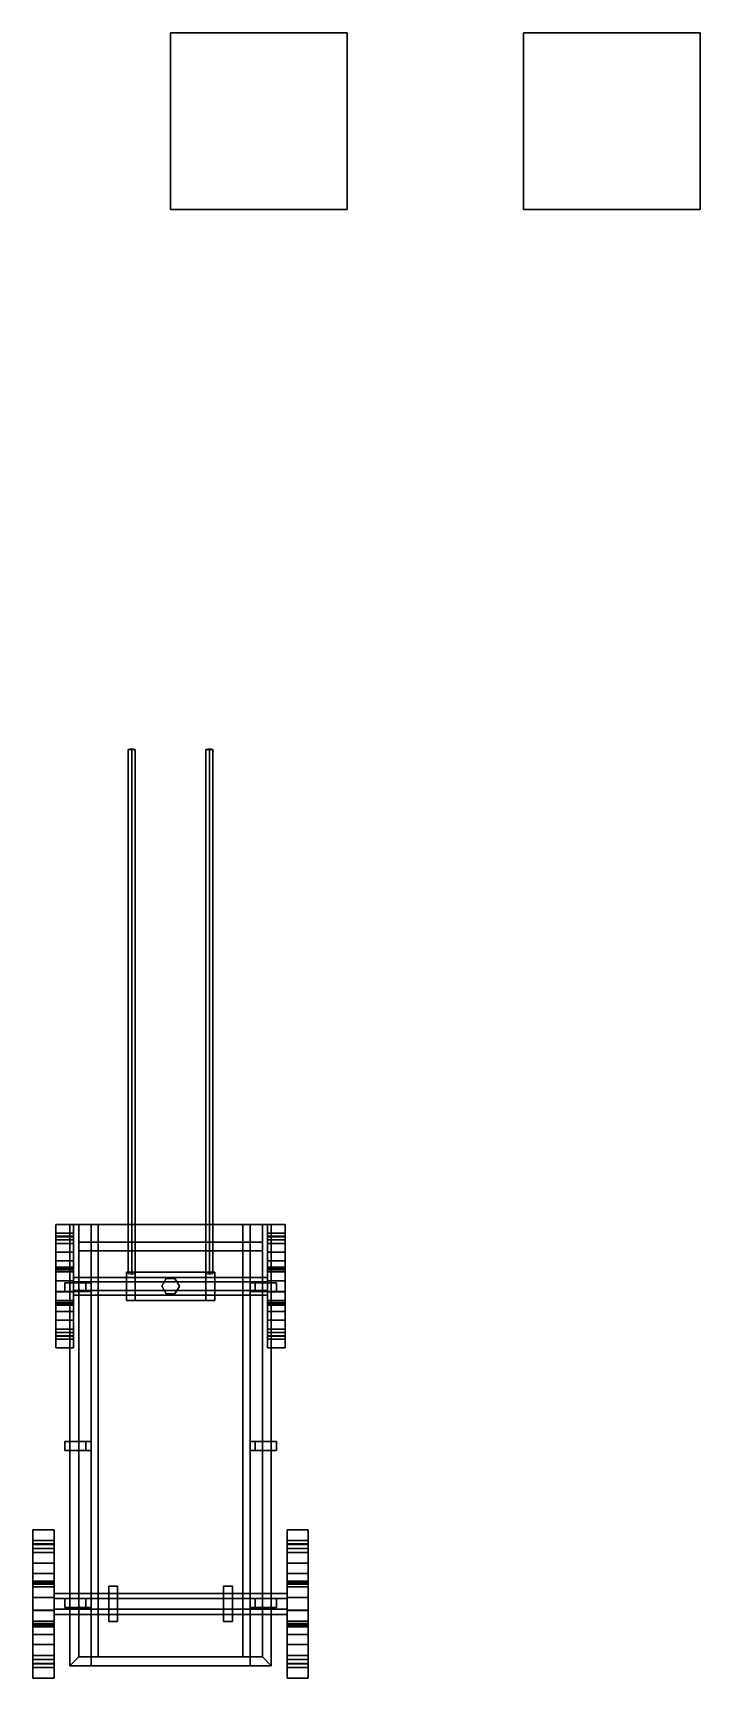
# Model space of a CAD drawing. Header units: millimetres. Extents: x -0.78 to 3, y -1.32 to 8.
import ezdxf

# ---------------------------------------------------------------- set-up
doc = ezdxf.new("R2010")
doc.units = ezdxf.units.MM
doc.layers.add('wheels', color=2, linetype='Continuous')

msp = doc.modelspace()

# ---------------------------------------------------------------- linework, layer by layer
for points in [[(1, 8, 1), (1, 8), (0, 8), (0, 8, 1)], [(1, 8), (1, 7), (0, 7), (0, 8)], [(0, 8), (0, 7), (0, 7, 1), (0, 8, 1)], [(0, 8, 1), (0, 7, 1), (1, 7, 1), (1, 8, 1)], [(1, 7, 1), (1, 7), (1, 8), (1, 8, 1)], [(3, 8), (3, 7), (2, 7), (2, 8)], [(2, 8), (2, 7), (3, 7), (3, 8)], [(0, 7, 1), (0, 7), (1, 7), (1, 7, 1)], [(-0.22, 3.9436, 0.0223), (-0.24, 3.9408, 0.0025), (-0.24, 0.97, 0.42), (-0.22, 0.9728, 0.4398)], [(-0.2, 3.9408, 0.0025), (-0.22, 3.938, -0.0173), (-0.24, 3.9408, 0.0025), (-0.22, 3.9436, 0.0223)], [(-0.24, 3.9408, 0.0025), (-0.22, 3.938, -0.0173), (-0.22, 0.9672, 0.4002), (-0.24, 0.97, 0.42)], [(-0.2, 3.9408, 0.0025), (-0.22, 3.9436, 0.0223), (-0.22, 0.9728, 0.4398), (-0.2, 0.97, 0.42)], [(-0.22, 3.938, -0.0173), (-0.2, 3.9408, 0.0025), (-0.2, 0.97, 0.42), (-0.22, 0.9672, 0.4002)], [(0.24, 3.9408, 0.0025), (0.22, 3.938, -0.0173), (0.2, 3.9408, 0.0025), (0.22, 3.9436, 0.0223)], [(0.22, 3.9436, 0.0223), (0.2, 3.9408, 0.0025), (0.2, 0.97, 0.42), (0.22, 0.9728, 0.4398)], [(0.2, 3.9408, 0.0025), (0.22, 3.938, -0.0173), (0.22, 0.9672, 0.4002), (0.2, 0.97, 0.42)], [(0.24, 3.9408, 0.0025), (0.22, 3.9436, 0.0223), (0.22, 0.9728, 0.4398), (0.24, 0.97, 0.42)], [(0.22, 3.938, -0.0173), (0.24, 3.9408, 0.0025), (0.24, 0.97, 0.42), (0.22, 0.9672, 0.4002)], [(-0.57, 1.25, 1), (-0.52, 1.25, 1), (-0.41, 1.25, 0.55), (-0.45, 1.25, 0.5)], [(-0.45, 1.25, 0.5), (-0.45, -1.25, 0.5), (-0.57, -1.25, 1), (-0.57, 1.25, 1)], [(-0.57, -1.25, 1), (-0.52, -1.2, 1), (-0.52, 1.25, 1), (-0.57, 1.25, 1)], [(-0.52, 1.25, 1), (-0.52, -1.2, 1), (-0.41, -1.2, 0.55), (-0.41, 1.25, 0.55)], [(0.41, 1.25, 0.55), (0.45, 1.25, 0.5), (-0.45, 1.25, 0.5), (-0.41, 1.25, 0.55)], [(0.45, 1.25, 0.5), (0.45, -1.25, 0.5), (-0.45, -1.25, 0.5), (-0.45, 1.25, 0.5)], [(-0.41, 1.25, 0.55), (-0.41, -1.2, 0.55), (0.41, -1.2, 0.55), (0.41, 1.25, 0.55)], [(0.52, 1.25, 1), (0.57, 1.25, 1), (0.45, 1.25, 0.5), (0.41, 1.25, 0.55)], [(0.41, 1.25, 0.55), (0.41, -1.2, 0.55), (0.52, -1.2, 1), (0.52, 1.25, 1)], [(0.57, 1.25, 1), (0.57, -1.25, 1), (0.45, -1.25, 0.5), (0.45, 1.25, 0.5)], [(0.52, -1.2, 1), (0.57, -1.25, 1), (0.57, 1.25, 1), (0.52, 1.25, 1)], [(-0.52, 1.15, 1), (-0.52, 1.1, 1), (0.52, 1.1, 1), (0.52, 1.15, 1)], [(0.52, 1.15, 1), (0.41, 1.15, 0.55), (-0.41, 1.15, 0.55), (-0.52, 1.15, 1)], [(-0.52, 1.1, 1), (-0.41, 1.1, 0.55), (0.41, 1.1, 0.55), (0.52, 1.1, 1)], [(-0.2, 0.98, 0.4), (-0.2, 0.98, 0.27), (-0.25, 0.98, 0.27), (-0.25, 0.98, 0.45)], [(-0.25, 0.98, 0.27), (-0.25, 0.82, 0.27), (-0.25, 0.82, 0.45), (-0.25, 0.98, 0.45)], [(-0.2, 0.98, 0.27), (-0.2, 0.82, 0.27), (-0.25, 0.82, 0.27), (-0.25, 0.98, 0.27)], [(-0.25, 0.82, 0.45), (0.25, 0.82, 0.45), (0.25, 0.98, 0.45), (-0.25, 0.98, 0.45)], [(-0.25, 0.98, 0.45), (0.25, 0.98, 0.45), (0.2, 0.98, 0.4), (-0.2, 0.98, 0.4)], [(-0.2, 0.82, 0.4), (-0.2, 0.82, 0.27), (-0.2, 0.98, 0.27), (-0.2, 0.98, 0.4)], [(0.2, 0.98, 0.4), (0.2, 0.82, 0.4), (-0.2, 0.82, 0.4), (-0.2, 0.98, 0.4)], [(-0.025, 0.9433, 0.45), (-0.05, 0.9, 0.45), (-0.05, 0.9, 0.5), (-0.025, 0.9433, 0.5)], [(0.025, 0.9433, 0.45), (-0.025, 0.9433, 0.45), (-0.025, 0.9433, 0.5), (0.025, 0.9433, 0.5)], [(0.05, 0.9, 0.45), (0.025, 0.9433, 0.45), (0.025, 0.9433, 0.5), (0.05, 0.9, 0.5)], [(0.2, 0.98, 0.27), (0.2, 0.82, 0.27), (0.2, 0.82, 0.4), (0.2, 0.98, 0.4)], [(0.25, 0.98, 0.45), (0.25, 0.98, 0.27), (0.2, 0.98, 0.27), (0.2, 0.98, 0.4)], [(0.25, 0.98, 0.27), (0.25, 0.82, 0.27), (0.2, 0.82, 0.27), (0.2, 0.98, 0.27)], [(0.25, 0.82, 0.45), (0.25, 0.82, 0.27), (0.25, 0.98, 0.27), (0.25, 0.98, 0.45)], [(-0.57, 0.92, 1), (-0.45, 0.92, 0.5), (-0.48, 0.92, 0.5), (-0.6, 0.92, 1)], [(-0.48, 0.92, 0.5), (-0.48, 0.87, 0.5), (-0.6, 0.87, 1), (-0.6, 0.92, 1)], [(-0.6, 0.92, 1), (-0.6, 0.87, 1), (-0.57, 0.87, 1), (-0.57, 0.92, 1)], [(-0.6, 0.87, 1), (-0.48, 0.87, 0.5), (-0.45, 0.87, 0.5), (-0.57, 0.87, 1)], [(-0.45, 0.92, 0.5), (-0.45, 0.87, 0.5), (-0.48, 0.87, 0.5), (-0.48, 0.92, 0.5)], [(-0.05, 0.9, 0.45), (-0.025, 0.8567, 0.45), (-0.025, 0.8567, 0.5), (-0.05, 0.9, 0.5)], [(-0.025, 0.8567, 0.45), (0.025, 0.8567, 0.45), (0.025, 0.8567, 0.5), (-0.025, 0.8567, 0.5)], [(0.025, 0.8567, 0.45), (0.05, 0.9, 0.45), (0.05, 0.9, 0.5), (0.025, 0.8567, 0.5)], [(0.6, 0.92, 1), (0.48, 0.92, 0.5), (0.45, 0.92, 0.5), (0.57, 0.92, 1)], [(0.48, 0.92, 0.5), (0.48, 0.87, 0.5), (0.45, 0.87, 0.5), (0.45, 0.92, 0.5)], [(0.57, 0.87, 1), (0.45, 0.87, 0.5), (0.48, 0.87, 0.5), (0.6, 0.87, 1)], [(0.6, 0.87, 1), (0.48, 0.87, 0.5), (0.48, 0.92, 0.5), (0.6, 0.92, 1)], [(0.57, 0.92, 1), (0.57, 0.87, 1), (0.6, 0.87, 1), (0.6, 0.92, 1)], [(-0.25, 0.82, 0.45), (-0.25, 0.82, 0.27), (-0.2, 0.82, 0.27), (-0.2, 0.82, 0.4)], [(-0.2, 0.82, 0.4), (0.2, 0.82, 0.4), (0.25, 0.82, 0.45), (-0.25, 0.82, 0.45)], [(0.2, 0.82, 0.4), (0.2, 0.82, 0.27), (0.25, 0.82, 0.27), (0.25, 0.82, 0.45)], [(-0.57, 0.02, 1), (-0.45, 0.02, 0.5), (-0.48, 0.02, 0.5), (-0.6, 0.02, 1)], [(-0.48, 0.02, 0.5), (-0.48, -0.03, 0.5), (-0.6, -0.03, 1), (-0.6, 0.02, 1)], [(-0.6, 0.02, 1), (-0.6, -0.03, 1), (-0.57, -0.03, 1), (-0.57, 0.02, 1)], [(-0.45, 0.02, 0.5), (-0.45, -0.03, 0.5), (-0.48, -0.03, 0.5), (-0.48, 0.02, 0.5)], [(0.6, 0.02, 1), (0.48, 0.02, 0.5), (0.45, 0.02, 0.5), (0.57, 0.02, 1)], [(0.48, 0.02, 0.5), (0.48, -0.03, 0.5), (0.45, -0.03, 0.5), (0.45, 0.02, 0.5)], [(0.6, -0.03, 1), (0.48, -0.03, 0.5), (0.48, 0.02, 0.5), (0.6, 0.02, 1)], [(0.57, 0.02, 1), (0.57, -0.03, 1), (0.6, -0.03, 1), (0.6, 0.02, 1)], [(-0.6, -0.03, 1), (-0.48, -0.03, 0.5), (-0.45, -0.03, 0.5), (-0.57, -0.03, 1)], [(0.57, -0.03, 1), (0.45, -0.03, 0.5), (0.48, -0.03, 0.5), (0.6, -0.03, 1)], [(-0.3, -0.8, 0.5), (-0.3, -0.8, 0.27), (-0.35, -0.8, 0.27), (-0.35, -0.8, 0.5)], [(-0.35, -0.8, 0.27), (-0.35, -1, 0.27), (-0.35, -1, 0.5), (-0.35, -0.8, 0.5)], [(-0.3, -0.8, 0.27), (-0.3, -1, 0.27), (-0.35, -1, 0.27), (-0.35, -0.8, 0.27)], [(-0.3, -1, 0.5), (-0.3, -1, 0.27), (-0.3, -0.8, 0.27), (-0.3, -0.8, 0.5)], [(0.35, -0.8, 0.5), (0.35, -0.8, 0.27), (0.3, -0.8, 0.27), (0.3, -0.8, 0.5)], [(0.3, -0.8, 0.27), (0.3, -1, 0.27), (0.3, -1, 0.5), (0.3, -0.8, 0.5)], [(0.35, -0.8, 0.27), (0.35, -1, 0.27), (0.3, -1, 0.27), (0.3, -0.8, 0.27)], [(0.35, -1, 0.5), (0.35, -1, 0.27), (0.35, -0.8, 0.27), (0.35, -0.8, 0.5)], [(-0.57, -0.87, 1), (-0.45, -0.87, 0.5), (-0.48, -0.87, 0.5), (-0.6, -0.87, 1)], [(-0.48, -0.87, 0.5), (-0.48, -0.92, 0.5), (-0.6, -0.92, 1), (-0.6, -0.87, 1)], [(-0.6, -0.87, 1), (-0.6, -0.92, 1), (-0.57, -0.92, 1), (-0.57, -0.87, 1)], [(-0.6, -0.92, 1), (-0.48, -0.92, 0.5), (-0.45, -0.92, 0.5), (-0.57, -0.92, 1)], [(-0.45, -0.87, 0.5), (-0.45, -0.92, 0.5), (-0.48, -0.92, 0.5), (-0.48, -0.87, 0.5)], [(0.6, -0.87, 1), (0.48, -0.87, 0.5), (0.45, -0.87, 0.5), (0.57, -0.87, 1)], [(0.48, -0.87, 0.5), (0.48, -0.92, 0.5), (0.45, -0.92, 0.5), (0.45, -0.87, 0.5)], [(0.57, -0.92, 1), (0.45, -0.92, 0.5), (0.48, -0.92, 0.5), (0.6, -0.92, 1)], [(0.6, -0.92, 1), (0.48, -0.92, 0.5), (0.48, -0.87, 0.5), (0.6, -0.87, 1)], [(0.57, -0.87, 1), (0.57, -0.92, 1), (0.6, -0.92, 1), (0.6, -0.87, 1)], [(-0.35, -1, 0.5), (-0.35, -1, 0.27), (-0.3, -1, 0.27), (-0.3, -1, 0.5)], [(0.3, -1, 0.5), (0.3, -1, 0.27), (0.35, -1, 0.27), (0.35, -1, 0.5)], [(-0.52, -1.2, 1), (-0.57, -1.25, 1), (0.57, -1.25, 1), (0.52, -1.2, 1)], [(0.52, -1.2, 1), (0.41, -1.2, 0.55), (-0.41, -1.2, 0.55), (-0.52, -1.2, 1)], [(-0.57, -1.25, 1), (-0.45, -1.25, 0.5), (0.45, -1.25, 0.5), (0.57, -1.25, 1)]]:
    msp.add_3dface(points)
at = {"layer": 'wheels'}
for points in [[(-0.55, 1.1832, 0.5457), (-0.55, 1.25, 0.34), (-0.65, 1.25, 0.34), (-0.65, 1.1832, 0.5457)], [(-0.55, 1.25, 0.34), (-0.55, 1.1832, 0.1343), (-0.65, 1.1832, 0.1343), (-0.65, 1.25, 0.34)], [(-0.65, 1.1832, 0.5457), (-0.65, 1.25, 0.34), (-0.65, 1.2, 0.34), (-0.65, 1.1427, 0.5163)], [(-0.65, 1.25, 0.34), (-0.65, 1.1832, 0.1343), (-0.65, 1.1427, 0.1637), (-0.65, 1.2, 0.34)], [(-0.55, 1.1832, 0.1343), (-0.55, 1.25, 0.34), (-0.55, 1.2, 0.34), (-0.55, 1.1427, 0.1637)], [(-0.55, 1.25, 0.34), (-0.55, 1.1832, 0.5457), (-0.55, 1.1427, 0.5163), (-0.55, 1.2, 0.34)], [(0.65, 1.25, 0.34), (0.65, 1.1832, 0.1343), (0.55, 1.1832, 0.1343), (0.55, 1.25, 0.34)], [(0.55, 1.25, 0.34), (0.55, 1.1832, 0.1343), (0.55, 1.1427, 0.1637), (0.55, 1.2, 0.34)], [(0.65, 1.1832, 0.5457), (0.65, 1.25, 0.34), (0.55, 1.25, 0.34), (0.55, 1.1832, 0.5457)], [(0.55, 1.1832, 0.5457), (0.55, 1.25, 0.34), (0.55, 1.2, 0.34), (0.55, 1.1427, 0.5163)], [(0.65, 1.1832, 0.1343), (0.65, 1.25, 0.34), (0.65, 1.2, 0.34), (0.65, 1.1427, 0.1637)], [(0.65, 1.25, 0.34), (0.65, 1.1832, 0.5457), (0.65, 1.1427, 0.5163), (0.65, 1.2, 0.34)], [(-0.55, 1.2, 0.34), (-0.55, 1.1427, 0.5163), (-0.65, 1.1427, 0.5163), (-0.65, 1.2, 0.34)], [(-0.55, 1.1427, 0.1637), (-0.55, 1.2, 0.34), (-0.65, 1.2, 0.34), (-0.65, 1.1427, 0.1637)], [(-0.55, 1.0082, 0.6729), (-0.55, 1.1832, 0.5457), (-0.65, 1.1832, 0.5457), (-0.65, 1.0082, 0.6729)], [(-0.55, 1.1832, 0.1343), (-0.55, 1.0082, 0.0071), (-0.65, 1.0082, 0.0071), (-0.65, 1.1832, 0.1343)], [(-0.65, 1.0082, 0.6729), (-0.65, 1.1832, 0.5457), (-0.65, 1.1427, 0.5163), (-0.65, 0.9927, 0.6253)], [(-0.65, 1.1832, 0.1343), (-0.65, 1.0082, 0.0071), (-0.65, 0.9927, 0.0547), (-0.65, 1.1427, 0.1637)], [(-0.55, 1.1806, 0.3996), (-0.55, 1, 0.34), (-0.65, 1, 0.34), (-0.65, 1.1806, 0.3996)], [(-0.65, 1, 0.34), (-0.65, 0.9809, 0.3988), (-0.65, 1.1621, 0.4567), (-0.65, 1.1806, 0.3996)], [(-0.65, 1.1806, 0.2804), (-0.65, 1, 0.34), (-0.55, 1, 0.34), (-0.55, 1.1806, 0.2804)], [(-0.65, 0.9809, 0.2812), (-0.65, 1, 0.34), (-0.65, 1.1806, 0.2804), (-0.65, 1.1621, 0.2233)], [(-0.65, 1.1621, 0.4567), (-0.65, 0.9809, 0.3988), (-0.55, 0.9809, 0.3988), (-0.55, 1.1621, 0.4567)], [(-0.55, 1.1621, 0.2233), (-0.55, 0.9809, 0.2812), (-0.65, 0.9809, 0.2812), (-0.65, 1.1621, 0.2233)], [(-0.55, 1.1427, 0.5163), (-0.55, 0.9927, 0.6253), (-0.65, 0.9927, 0.6253), (-0.65, 1.1427, 0.5163)], [(-0.55, 0.9927, 0.0547), (-0.55, 1.1427, 0.1637), (-0.65, 1.1427, 0.1637), (-0.65, 0.9927, 0.0547)], [(-0.55, 1.0082, 0.0071), (-0.55, 1.1832, 0.1343), (-0.55, 1.1427, 0.1637), (-0.55, 0.9927, 0.0547)], [(-0.55, 1.1832, 0.5457), (-0.55, 1.0082, 0.6729), (-0.55, 0.9927, 0.6253), (-0.55, 1.1427, 0.5163)], [(-0.55, 1, 0.34), (-0.55, 0.9809, 0.2812), (-0.55, 1.1621, 0.2233), (-0.55, 1.1806, 0.2804)], [(-0.55, 0.9809, 0.3988), (-0.55, 1, 0.34), (-0.55, 1.1806, 0.3996), (-0.55, 1.1621, 0.4567)], [(0.65, 1.1427, 0.1637), (0.65, 1.2, 0.34), (0.55, 1.2, 0.34), (0.55, 1.1427, 0.1637)], [(0.65, 1.2, 0.34), (0.65, 1.1427, 0.5163), (0.55, 1.1427, 0.5163), (0.55, 1.2, 0.34)], [(0.65, 1.1832, 0.1343), (0.65, 1.0082, 0.0071), (0.55, 1.0082, 0.0071), (0.55, 1.1832, 0.1343)], [(0.55, 1.1832, 0.1343), (0.55, 1.0082, 0.0071), (0.55, 0.9927, 0.0547), (0.55, 1.1427, 0.1637)], [(0.65, 1.0082, 0.6729), (0.65, 1.1832, 0.5457), (0.55, 1.1832, 0.5457), (0.55, 1.0082, 0.6729)], [(0.55, 1.0082, 0.6729), (0.55, 1.1832, 0.5457), (0.55, 1.1427, 0.5163), (0.55, 0.9927, 0.6253)], [(0.55, 0.9809, 0.2812), (0.55, 1, 0.34), (0.55, 1.1806, 0.2804), (0.55, 1.1621, 0.2233)], [(0.65, 1.1806, 0.3996), (0.65, 1, 0.34), (0.55, 1, 0.34), (0.55, 1.1806, 0.3996)], [(0.55, 1, 0.34), (0.55, 0.9809, 0.3988), (0.55, 1.1621, 0.4567), (0.55, 1.1806, 0.3996)], [(0.55, 1.1806, 0.2804), (0.55, 1, 0.34), (0.65, 1, 0.34), (0.65, 1.1806, 0.2804)], [(0.65, 1.1621, 0.2233), (0.65, 0.9809, 0.2812), (0.55, 0.9809, 0.2812), (0.55, 1.1621, 0.2233)], [(0.55, 1.1621, 0.4567), (0.55, 0.9809, 0.3988), (0.65, 0.9809, 0.3988), (0.65, 1.1621, 0.4567)], [(0.65, 0.9927, 0.0547), (0.65, 1.1427, 0.1637), (0.55, 1.1427, 0.1637), (0.55, 0.9927, 0.0547)], [(0.65, 1.1427, 0.5163), (0.65, 0.9927, 0.6253), (0.55, 0.9927, 0.6253), (0.55, 1.1427, 0.5163)], [(0.65, 1.0082, 0.0071), (0.65, 1.1832, 0.1343), (0.65, 1.1427, 0.1637), (0.65, 0.9927, 0.0547)], [(0.65, 1.1832, 0.5457), (0.65, 1.0082, 0.6729), (0.65, 0.9927, 0.6253), (0.65, 1.1427, 0.5163)], [(0.65, 1, 0.34), (0.65, 0.9809, 0.2812), (0.65, 1.1621, 0.2233), (0.65, 1.1806, 0.2804)], [(0.65, 0.9809, 0.3988), (0.65, 1, 0.34), (0.65, 1.1806, 0.3996), (0.65, 1.1621, 0.4567)], [(-0.55, 1.092, 0.5532), (-0.55, 0.9809, 0.3988), (-0.65, 0.9809, 0.3988), (-0.65, 1.092, 0.5532)], [(-0.65, 0.9809, 0.3988), (-0.65, 0.9309, 0.4351), (-0.65, 1.0434, 0.5885), (-0.65, 1.092, 0.5532)], [(-0.65, 1.092, 0.1268), (-0.65, 0.9809, 0.2812), (-0.55, 0.9809, 0.2812), (-0.55, 1.092, 0.1268)], [(-0.65, 0.9309, 0.2449), (-0.65, 0.9809, 0.2812), (-0.65, 1.092, 0.1268), (-0.65, 1.0434, 0.0915)], [(-0.65, 1.0434, 0.5885), (-0.65, 0.9309, 0.4351), (-0.55, 0.9309, 0.4351), (-0.55, 1.0434, 0.5885)], [(-0.55, 1.0434, 0.0915), (-0.55, 0.9309, 0.2449), (-0.65, 0.9309, 0.2449), (-0.65, 1.0434, 0.0915)], [(-0.55, 0.9809, 0.2812), (-0.55, 0.9309, 0.2449), (-0.55, 1.0434, 0.0915), (-0.55, 1.092, 0.1268)], [(-0.55, 0.9309, 0.4351), (-0.55, 0.9809, 0.3988), (-0.55, 1.092, 0.5532), (-0.55, 1.0434, 0.5885)], [(0.55, 1.092, 0.1268), (0.55, 0.9809, 0.2812), (0.65, 0.9809, 0.2812), (0.65, 1.092, 0.1268)], [(0.55, 0.9309, 0.2449), (0.55, 0.9809, 0.2812), (0.55, 1.092, 0.1268), (0.55, 1.0434, 0.0915)], [(0.65, 1.092, 0.5532), (0.65, 0.9809, 0.3988), (0.55, 0.9809, 0.3988), (0.55, 1.092, 0.5532)], [(0.55, 0.9809, 0.3988), (0.55, 0.9309, 0.4351), (0.55, 1.0434, 0.5885), (0.55, 1.092, 0.5532)], [(0.65, 1.0434, 0.0915), (0.65, 0.9309, 0.2449), (0.55, 0.9309, 0.2449), (0.55, 1.0434, 0.0915)], [(0.55, 1.0434, 0.5885), (0.55, 0.9309, 0.4351), (0.65, 0.9309, 0.4351), (0.65, 1.0434, 0.5885)], [(0.65, 0.9809, 0.2812), (0.65, 0.9309, 0.2449), (0.65, 1.0434, 0.0915), (0.65, 1.092, 0.1268)], [(0.65, 0.9309, 0.4351), (0.65, 0.9809, 0.3988), (0.65, 1.092, 0.5532), (0.65, 1.0434, 0.5885)], [(-0.55, 0.7918, 0.6729), (-0.55, 1.0082, 0.6729), (-0.65, 1.0082, 0.6729), (-0.65, 0.7918, 0.6729)], [(-0.55, 1.0082, 0.0071), (-0.55, 0.7918, 0.0071), (-0.65, 0.7918, 0.0071), (-0.65, 1.0082, 0.0071)], [(-0.65, 0.7918, 0.6729), (-0.65, 1.0082, 0.6729), (-0.65, 0.9927, 0.6253), (-0.65, 0.8073, 0.6253)], [(-0.65, 1.0082, 0.0071), (-0.65, 0.7918, 0.0071), (-0.65, 0.8073, 0.0547), (-0.65, 0.9927, 0.0547)], [(-0.65, 1, 0.34), (-0.65, 0.8691, 0.4351), (-0.65, 0.9309, 0.4351), (-0.65, 0.9809, 0.3988)], [(-0.65, 0.9809, 0.2812), (-0.65, 0.8191, 0.3988), (-0.65, 0.8691, 0.4351), (-0.65, 1, 0.34)], [(-0.55, 0.9927, 0.6253), (-0.55, 0.8073, 0.6253), (-0.65, 0.8073, 0.6253), (-0.65, 0.9927, 0.6253)], [(-0.55, 0.8073, 0.0547), (-0.55, 0.9927, 0.0547), (-0.65, 0.9927, 0.0547), (-0.65, 0.8073, 0.0547)], [(-0.65, 0.9309, 0.2449), (-0.65, 0.8, 0.34), (-0.65, 0.8191, 0.3988), (-0.65, 0.9809, 0.2812)], [(-0.55, 0.7918, 0.0071), (-0.55, 1.0082, 0.0071), (-0.55, 0.9927, 0.0547), (-0.55, 0.8073, 0.0547)], [(-0.55, 1.0082, 0.6729), (-0.55, 0.7918, 0.6729), (-0.55, 0.8073, 0.6253), (-0.55, 0.9927, 0.6253)], [(-0.55, 0.9309, 0.2449), (-0.55, 0.9809, 0.2812), (-0.55, 1, 0.34), (-0.55, 0.8691, 0.2449)], [(-0.55, 0.8691, 0.2449), (-0.55, 1, 0.34), (-0.55, 0.9809, 0.3988), (-0.55, 0.8191, 0.2812)], [(-0.55, 0.8191, 0.2812), (-0.55, 0.9809, 0.3988), (-0.55, 0.9309, 0.4351), (-0.55, 0.8, 0.34)], [(0.55, 0.925, 0.3833), (0.55, 0.95, 0.34), (-0.55, 0.95, 0.34), (-0.55, 0.925, 0.3833)], [(0.55, 0.95, 0.34), (0.55, 0.925, 0.2967), (-0.55, 0.925, 0.2967), (-0.55, 0.95, 0.34)], [(0.55, 1.0082, 0.0071), (0.55, 0.7918, 0.0071), (0.55, 0.8073, 0.0547), (0.55, 0.9927, 0.0547)], [(0.65, 1.0082, 0.0071), (0.65, 0.7918, 0.0071), (0.55, 0.7918, 0.0071), (0.55, 1.0082, 0.0071)], [(0.55, 0.7918, 0.6729), (0.55, 1.0082, 0.6729), (0.55, 0.9927, 0.6253), (0.55, 0.8073, 0.6253)], [(0.65, 0.7918, 0.6729), (0.65, 1.0082, 0.6729), (0.55, 1.0082, 0.6729), (0.55, 0.7918, 0.6729)], [(0.55, 0.9809, 0.2812), (0.55, 0.8191, 0.3988), (0.55, 0.8691, 0.4351), (0.55, 1, 0.34)], [(0.55, 1, 0.34), (0.55, 0.8691, 0.4351), (0.55, 0.9309, 0.4351), (0.55, 0.9809, 0.3988)], [(0.65, 0.8073, 0.0547), (0.65, 0.9927, 0.0547), (0.55, 0.9927, 0.0547), (0.55, 0.8073, 0.0547)], [(0.65, 0.9927, 0.6253), (0.65, 0.8073, 0.6253), (0.55, 0.8073, 0.6253), (0.55, 0.9927, 0.6253)], [(0.55, 0.9309, 0.2449), (0.55, 0.8, 0.34), (0.55, 0.8191, 0.3988), (0.55, 0.9809, 0.2812)], [(0.65, 0.7918, 0.0071), (0.65, 1.0082, 0.0071), (0.65, 0.9927, 0.0547), (0.65, 0.8073, 0.0547)], [(0.65, 1.0082, 0.6729), (0.65, 0.7918, 0.6729), (0.65, 0.8073, 0.6253), (0.65, 0.9927, 0.6253)], [(0.65, 0.9309, 0.2449), (0.65, 0.9809, 0.2812), (0.65, 1, 0.34), (0.65, 0.8691, 0.2449)], [(0.65, 0.8691, 0.2449), (0.65, 1, 0.34), (0.65, 0.9809, 0.3988), (0.65, 0.8191, 0.2812)], [(0.65, 0.8191, 0.2812), (0.65, 0.9809, 0.3988), (0.65, 0.9309, 0.4351), (0.65, 0.8, 0.34)], [(-0.65, 0.9309, 0.4351), (-0.65, 0.8691, 0.4351), (-0.65, 0.87, 0.6253), (-0.65, 0.93, 0.6253)], [(-0.55, 0.93, 0.6253), (-0.55, 0.9309, 0.4351), (-0.65, 0.9309, 0.4351), (-0.65, 0.93, 0.6253)], [(-0.65, 0.93, 0.0547), (-0.65, 0.9309, 0.2449), (-0.55, 0.9309, 0.2449), (-0.55, 0.93, 0.0547)], [(-0.65, 0.8691, 0.2449), (-0.65, 0.9309, 0.2449), (-0.65, 0.93, 0.0547), (-0.65, 0.87, 0.0547)], [(-0.65, 0.8691, 0.2449), (-0.65, 0.8191, 0.2812), (-0.65, 0.8, 0.34), (-0.65, 0.9309, 0.2449)], [(-0.65, 0.87, 0.6253), (-0.65, 0.8691, 0.4351), (-0.55, 0.8691, 0.4351), (-0.55, 0.87, 0.6253)], [(-0.55, 0.87, 0.0547), (-0.55, 0.8691, 0.2449), (-0.65, 0.8691, 0.2449), (-0.65, 0.87, 0.0547)], [(-0.65, 0.7566, 0.0915), (-0.65, 0.8691, 0.2449), (-0.55, 0.8691, 0.2449), (-0.55, 0.7566, 0.0915)], [(-0.65, 0.8191, 0.2812), (-0.65, 0.8691, 0.2449), (-0.65, 0.7566, 0.0915), (-0.65, 0.708, 0.1268)], [(-0.55, 0.7566, 0.5885), (-0.55, 0.8691, 0.4351), (-0.65, 0.8691, 0.4351), (-0.65, 0.7566, 0.5885)], [(-0.65, 0.8691, 0.4351), (-0.65, 0.8191, 0.3988), (-0.65, 0.708, 0.5532), (-0.65, 0.7566, 0.5885)], [(-0.55, 0.9309, 0.2449), (-0.55, 0.8691, 0.2449), (-0.55, 0.87, 0.0547), (-0.55, 0.93, 0.0547)], [(-0.55, 0.8691, 0.4351), (-0.55, 0.9309, 0.4351), (-0.55, 0.93, 0.6253), (-0.55, 0.87, 0.6253)], [(-0.55, 0.8, 0.34), (-0.55, 0.9309, 0.4351), (-0.55, 0.8691, 0.4351), (-0.55, 0.8191, 0.3988)], [(0.55, 0.875, 0.3833), (0.55, 0.925, 0.3833), (-0.55, 0.925, 0.3833), (-0.55, 0.875, 0.3833)], [(0.55, 0.925, 0.2967), (0.55, 0.875, 0.2967), (-0.55, 0.875, 0.2967), (-0.55, 0.925, 0.2967)], [(0.55, 0.85, 0.34), (0.55, 0.875, 0.3833), (-0.55, 0.875, 0.3833), (-0.55, 0.85, 0.34)], [(0.55, 0.875, 0.2967), (0.55, 0.85, 0.34), (-0.55, 0.85, 0.34), (-0.55, 0.875, 0.2967)], [(-0.55, 0.8691, 0.2449), (-0.55, 0.8191, 0.2812), (-0.55, 0.708, 0.1268), (-0.55, 0.7566, 0.0915)], [(-0.55, 0.8191, 0.3988), (-0.55, 0.8691, 0.4351), (-0.55, 0.7566, 0.5885), (-0.55, 0.708, 0.5532)], [(0.55, 0.8691, 0.2449), (0.55, 0.8191, 0.2812), (0.55, 0.8, 0.34), (0.55, 0.9309, 0.2449)], [(0.55, 0.93, 0.0547), (0.55, 0.9309, 0.2449), (0.65, 0.9309, 0.2449), (0.65, 0.93, 0.0547)], [(0.55, 0.8691, 0.2449), (0.55, 0.9309, 0.2449), (0.55, 0.93, 0.0547), (0.55, 0.87, 0.0547)], [(0.55, 0.9309, 0.4351), (0.55, 0.8691, 0.4351), (0.55, 0.87, 0.6253), (0.55, 0.93, 0.6253)], [(0.65, 0.93, 0.6253), (0.65, 0.9309, 0.4351), (0.55, 0.9309, 0.4351), (0.55, 0.93, 0.6253)], [(0.65, 0.87, 0.0547), (0.65, 0.8691, 0.2449), (0.55, 0.8691, 0.2449), (0.55, 0.87, 0.0547)], [(0.55, 0.87, 0.6253), (0.55, 0.8691, 0.4351), (0.65, 0.8691, 0.4351), (0.65, 0.87, 0.6253)], [(0.55, 0.8191, 0.2812), (0.55, 0.8691, 0.2449), (0.55, 0.7566, 0.0915), (0.55, 0.708, 0.1268)], [(0.55, 0.7566, 0.0915), (0.55, 0.8691, 0.2449), (0.65, 0.8691, 0.2449), (0.65, 0.7566, 0.0915)], [(0.65, 0.7566, 0.5885), (0.65, 0.8691, 0.4351), (0.55, 0.8691, 0.4351), (0.55, 0.7566, 0.5885)], [(0.55, 0.8691, 0.4351), (0.55, 0.8191, 0.3988), (0.55, 0.708, 0.5532), (0.55, 0.7566, 0.5885)], [(0.65, 0.9309, 0.2449), (0.65, 0.8691, 0.2449), (0.65, 0.87, 0.0547), (0.65, 0.93, 0.0547)], [(0.65, 0.8691, 0.4351), (0.65, 0.9309, 0.4351), (0.65, 0.93, 0.6253), (0.65, 0.87, 0.6253)], [(0.65, 0.8, 0.34), (0.65, 0.9309, 0.4351), (0.65, 0.8691, 0.4351), (0.65, 0.8191, 0.3988)], [(0.65, 0.8691, 0.2449), (0.65, 0.8191, 0.2812), (0.65, 0.708, 0.1268), (0.65, 0.7566, 0.0915)], [(0.65, 0.8191, 0.3988), (0.65, 0.8691, 0.4351), (0.65, 0.7566, 0.5885), (0.65, 0.708, 0.5532)], [(-0.55, 0.708, 0.1268), (-0.55, 0.8191, 0.2812), (-0.65, 0.8191, 0.2812), (-0.65, 0.708, 0.1268)], [(-0.65, 0.6379, 0.2233), (-0.65, 0.8191, 0.2812), (-0.55, 0.8191, 0.2812), (-0.55, 0.6379, 0.2233)], [(-0.65, 0.8, 0.34), (-0.65, 0.8191, 0.2812), (-0.65, 0.6379, 0.2233), (-0.65, 0.6194, 0.2804)], [(-0.55, 0.6379, 0.4567), (-0.55, 0.8191, 0.3988), (-0.65, 0.8191, 0.3988), (-0.65, 0.6379, 0.4567)], [(-0.65, 0.8191, 0.3988), (-0.65, 0.8, 0.34), (-0.65, 0.6194, 0.3996), (-0.65, 0.6379, 0.4567)], [(-0.65, 0.708, 0.5532), (-0.65, 0.8191, 0.3988), (-0.55, 0.8191, 0.3988), (-0.55, 0.708, 0.5532)], [(-0.55, 0.8073, 0.6253), (-0.55, 0.6573, 0.5163), (-0.65, 0.6573, 0.5163), (-0.65, 0.8073, 0.6253)], [(-0.55, 0.6573, 0.1637), (-0.55, 0.8073, 0.0547), (-0.65, 0.8073, 0.0547), (-0.65, 0.6573, 0.1637)], [(-0.65, 0.7918, 0.0071), (-0.65, 0.6168, 0.1343), (-0.65, 0.6573, 0.1637), (-0.65, 0.8073, 0.0547)], [(-0.65, 0.6168, 0.5457), (-0.65, 0.7918, 0.6729), (-0.65, 0.8073, 0.6253), (-0.65, 0.6573, 0.5163)], [(-0.55, 0.6194, 0.2804), (-0.55, 0.8, 0.34), (-0.65, 0.8, 0.34), (-0.65, 0.6194, 0.2804)], [(-0.65, 0.6194, 0.3996), (-0.65, 0.8, 0.34), (-0.55, 0.8, 0.34), (-0.55, 0.6194, 0.3996)], [(-0.55, 0.6168, 0.5457), (-0.55, 0.7918, 0.6729), (-0.65, 0.7918, 0.6729), (-0.65, 0.6168, 0.5457)], [(-0.55, 0.7918, 0.0071), (-0.55, 0.6168, 0.1343), (-0.65, 0.6168, 0.1343), (-0.65, 0.7918, 0.0071)], [(-0.55, 0.8191, 0.2812), (-0.55, 0.8, 0.34), (-0.55, 0.6194, 0.2804), (-0.55, 0.6379, 0.2233)], [(-0.55, 0.8, 0.34), (-0.55, 0.8191, 0.3988), (-0.55, 0.6379, 0.4567), (-0.55, 0.6194, 0.3996)], [(-0.55, 0.6168, 0.1343), (-0.55, 0.7918, 0.0071), (-0.55, 0.8073, 0.0547), (-0.55, 0.6573, 0.1637)], [(-0.55, 0.7918, 0.6729), (-0.55, 0.6168, 0.5457), (-0.55, 0.6573, 0.5163), (-0.55, 0.8073, 0.6253)], [(0.65, 0.708, 0.1268), (0.65, 0.8191, 0.2812), (0.55, 0.8191, 0.2812), (0.55, 0.708, 0.1268)], [(0.55, 0.6379, 0.2233), (0.55, 0.8191, 0.2812), (0.65, 0.8191, 0.2812), (0.65, 0.6379, 0.2233)], [(0.55, 0.8, 0.34), (0.55, 0.8191, 0.2812), (0.55, 0.6379, 0.2233), (0.55, 0.6194, 0.2804)], [(0.55, 0.708, 0.5532), (0.55, 0.8191, 0.3988), (0.65, 0.8191, 0.3988), (0.65, 0.708, 0.5532)], [(0.55, 0.8191, 0.3988), (0.55, 0.8, 0.34), (0.55, 0.6194, 0.3996), (0.55, 0.6379, 0.4567)], [(0.65, 0.6379, 0.4567), (0.65, 0.8191, 0.3988), (0.55, 0.8191, 0.3988), (0.55, 0.6379, 0.4567)], [(0.55, 0.7918, 0.0071), (0.55, 0.6168, 0.1343), (0.55, 0.6573, 0.1637), (0.55, 0.8073, 0.0547)], [(0.65, 0.6573, 0.1637), (0.65, 0.8073, 0.0547), (0.55, 0.8073, 0.0547), (0.55, 0.6573, 0.1637)], [(0.65, 0.8073, 0.6253), (0.65, 0.6573, 0.5163), (0.55, 0.6573, 0.5163), (0.55, 0.8073, 0.6253)], [(0.55, 0.6168, 0.5457), (0.55, 0.7918, 0.6729), (0.55, 0.8073, 0.6253), (0.55, 0.6573, 0.5163)], [(0.55, 0.6194, 0.3996), (0.55, 0.8, 0.34), (0.65, 0.8, 0.34), (0.65, 0.6194, 0.3996)], [(0.65, 0.6194, 0.2804), (0.65, 0.8, 0.34), (0.55, 0.8, 0.34), (0.55, 0.6194, 0.2804)], [(0.65, 0.7918, 0.0071), (0.65, 0.6168, 0.1343), (0.55, 0.6168, 0.1343), (0.55, 0.7918, 0.0071)], [(0.65, 0.6168, 0.5457), (0.65, 0.7918, 0.6729), (0.55, 0.7918, 0.6729), (0.55, 0.6168, 0.5457)], [(0.65, 0.8191, 0.2812), (0.65, 0.8, 0.34), (0.65, 0.6194, 0.2804), (0.65, 0.6379, 0.2233)], [(0.65, 0.8, 0.34), (0.65, 0.8191, 0.3988), (0.65, 0.6379, 0.4567), (0.65, 0.6194, 0.3996)], [(0.65, 0.6168, 0.1343), (0.65, 0.7918, 0.0071), (0.65, 0.8073, 0.0547), (0.65, 0.6573, 0.1637)], [(0.65, 0.7918, 0.6729), (0.65, 0.6168, 0.5457), (0.65, 0.6573, 0.5163), (0.65, 0.8073, 0.6253)], [(-0.55, 0.6573, 0.5163), (-0.55, 0.6, 0.34), (-0.65, 0.6, 0.34), (-0.65, 0.6573, 0.5163)], [(-0.55, 0.6, 0.34), (-0.55, 0.6573, 0.1637), (-0.65, 0.6573, 0.1637), (-0.65, 0.6, 0.34)], [(-0.65, 0.6168, 0.1343), (-0.65, 0.55, 0.34), (-0.65, 0.6, 0.34), (-0.65, 0.6573, 0.1637)], [(-0.65, 0.55, 0.34), (-0.65, 0.6168, 0.5457), (-0.65, 0.6573, 0.5163), (-0.65, 0.6, 0.34)], [(-0.55, 0.55, 0.34), (-0.55, 0.6168, 0.1343), (-0.55, 0.6573, 0.1637), (-0.55, 0.6, 0.34)], [(-0.55, 0.6168, 0.5457), (-0.55, 0.55, 0.34), (-0.55, 0.6, 0.34), (-0.55, 0.6573, 0.5163)], [(0.65, 0.6, 0.34), (0.65, 0.6573, 0.1637), (0.55, 0.6573, 0.1637), (0.55, 0.6, 0.34)], [(0.55, 0.6168, 0.1343), (0.55, 0.55, 0.34), (0.55, 0.6, 0.34), (0.55, 0.6573, 0.1637)], [(0.65, 0.6573, 0.5163), (0.65, 0.6, 0.34), (0.55, 0.6, 0.34), (0.55, 0.6573, 0.5163)], [(0.55, 0.55, 0.34), (0.55, 0.6168, 0.5457), (0.55, 0.6573, 0.5163), (0.55, 0.6, 0.34)], [(0.65, 0.55, 0.34), (0.65, 0.6168, 0.1343), (0.65, 0.6573, 0.1637), (0.65, 0.6, 0.34)], [(0.65, 0.6168, 0.5457), (0.65, 0.55, 0.34), (0.65, 0.6, 0.34), (0.65, 0.6573, 0.5163)], [(-0.55, 0.55, 0.34), (-0.55, 0.6168, 0.5457), (-0.65, 0.6168, 0.5457), (-0.65, 0.55, 0.34)], [(-0.55, 0.6168, 0.1343), (-0.55, 0.55, 0.34), (-0.65, 0.55, 0.34), (-0.65, 0.6168, 0.1343)], [(0.65, 0.6168, 0.1343), (0.65, 0.55, 0.34), (0.55, 0.55, 0.34), (0.55, 0.6168, 0.1343)], [(0.65, 0.55, 0.34), (0.65, 0.6168, 0.5457), (0.55, 0.6168, 0.5457), (0.55, 0.55, 0.34)], [(-0.66, -0.5602, 0.6469), (-0.66, -0.48, 0.4), (-0.78, -0.48, 0.4), (-0.78, -0.5602, 0.6469)], [(-0.78, -0.5602, 0.6469), (-0.78, -0.48, 0.4), (-0.78, -0.54, 0.4), (-0.78, -0.6088, 0.6116)], [(-0.66, -0.48, 0.4), (-0.66, -0.5602, 0.1531), (-0.78, -0.5602, 0.1531), (-0.78, -0.48, 0.4)], [(-0.78, -0.48, 0.4), (-0.78, -0.5602, 0.1531), (-0.78, -0.6088, 0.1884), (-0.78, -0.54, 0.4)], [(-0.66, -0.54, 0.4), (-0.66, -0.6088, 0.6116), (-0.78, -0.6088, 0.6116), (-0.78, -0.54, 0.4)], [(-0.66, -0.6088, 0.1884), (-0.66, -0.54, 0.4), (-0.78, -0.54, 0.4), (-0.78, -0.6088, 0.1884)], [(-0.66, -0.48, 0.4), (-0.66, -0.5602, 0.6469), (-0.66, -0.6088, 0.6116), (-0.66, -0.54, 0.4)], [(-0.66, -0.5602, 0.1531), (-0.66, -0.48, 0.4), (-0.66, -0.54, 0.4), (-0.66, -0.6088, 0.1884)], [(0.66, -0.5602, 0.6469), (0.66, -0.48, 0.4), (0.66, -0.54, 0.4), (0.66, -0.6088, 0.6116)], [(0.78, -0.5602, 0.6469), (0.78, -0.48, 0.4), (0.66, -0.48, 0.4), (0.66, -0.5602, 0.6469)], [(0.66, -0.48, 0.4), (0.66, -0.5602, 0.1531), (0.66, -0.6088, 0.1884), (0.66, -0.54, 0.4)], [(0.78, -0.48, 0.4), (0.78, -0.5602, 0.1531), (0.66, -0.5602, 0.1531), (0.66, -0.48, 0.4)], [(0.78, -0.54, 0.4), (0.78, -0.6088, 0.6116), (0.66, -0.6088, 0.6116), (0.66, -0.54, 0.4)], [(0.78, -0.6088, 0.1884), (0.78, -0.54, 0.4), (0.66, -0.54, 0.4), (0.66, -0.6088, 0.1884)], [(0.78, -0.48, 0.4), (0.78, -0.5602, 0.6469), (0.78, -0.6088, 0.6116), (0.78, -0.54, 0.4)], [(0.78, -0.5602, 0.1531), (0.78, -0.48, 0.4), (0.78, -0.54, 0.4), (0.78, -0.6088, 0.1884)], [(-0.66, -0.5602, 0.1531), (-0.66, -0.7702, 0.0006), (-0.78, -0.7702, 0.0006), (-0.78, -0.5602, 0.1531)], [(-0.78, -0.5602, 0.1531), (-0.78, -0.7702, 0.0006), (-0.78, -0.7888, 0.0576), (-0.78, -0.6088, 0.1884)], [(-0.66, -0.7702, 0.7994), (-0.66, -0.5602, 0.6469), (-0.78, -0.5602, 0.6469), (-0.78, -0.7702, 0.7994)], [(-0.78, -0.7702, 0.7994), (-0.78, -0.5602, 0.6469), (-0.78, -0.6088, 0.6116), (-0.78, -0.7888, 0.7424)], [(-0.66, -0.5632, 0.4715), (-0.66, -0.78, 0.4), (-0.78, -0.78, 0.4), (-0.78, -0.5632, 0.4715)], [(-0.78, -0.78, 0.4), (-0.78, -0.8029, 0.4705), (-0.78, -0.5855, 0.5401), (-0.78, -0.5632, 0.4715)], [(-0.78, -0.8029, 0.3295), (-0.78, -0.78, 0.4), (-0.78, -0.5632, 0.3285), (-0.78, -0.5855, 0.2599)], [(-0.78, -0.5632, 0.3285), (-0.78, -0.78, 0.4), (-0.66, -0.78, 0.4), (-0.66, -0.5632, 0.3285)], [(-0.66, -0.5855, 0.2599), (-0.66, -0.8029, 0.3295), (-0.78, -0.8029, 0.3295), (-0.78, -0.5855, 0.2599)], [(-0.78, -0.5855, 0.5401), (-0.78, -0.8029, 0.4705), (-0.66, -0.8029, 0.4705), (-0.66, -0.5855, 0.5401)], [(-0.66, -0.7888, 0.0576), (-0.66, -0.6088, 0.1884), (-0.78, -0.6088, 0.1884), (-0.78, -0.7888, 0.0576)], [(-0.66, -0.6088, 0.6116), (-0.66, -0.7888, 0.7424), (-0.78, -0.7888, 0.7424), (-0.78, -0.6088, 0.6116)], [(-0.66, -0.7702, 0.0006), (-0.66, -0.5602, 0.1531), (-0.66, -0.6088, 0.1884), (-0.66, -0.7888, 0.0576)], [(-0.66, -0.5602, 0.6469), (-0.66, -0.7702, 0.7994), (-0.66, -0.7888, 0.7424), (-0.66, -0.6088, 0.6116)], [(-0.66, -0.8029, 0.4705), (-0.66, -0.78, 0.4), (-0.66, -0.5632, 0.4715), (-0.66, -0.5855, 0.5401)], [(-0.66, -0.78, 0.4), (-0.66, -0.8029, 0.3295), (-0.66, -0.5855, 0.2599), (-0.66, -0.5632, 0.3285)], [(0.66, -0.5602, 0.1531), (0.66, -0.7702, 0.0006), (0.66, -0.7888, 0.0576), (0.66, -0.6088, 0.1884)], [(0.78, -0.5602, 0.1531), (0.78, -0.7702, 0.0006), (0.66, -0.7702, 0.0006), (0.66, -0.5602, 0.1531)], [(0.78, -0.7702, 0.7994), (0.78, -0.5602, 0.6469), (0.66, -0.5602, 0.6469), (0.66, -0.7702, 0.7994)], [(0.66, -0.7702, 0.7994), (0.66, -0.5602, 0.6469), (0.66, -0.6088, 0.6116), (0.66, -0.7888, 0.7424)], [(0.78, -0.5632, 0.4715), (0.78, -0.78, 0.4), (0.66, -0.78, 0.4), (0.66, -0.5632, 0.4715)], [(0.66, -0.78, 0.4), (0.66, -0.8029, 0.4705), (0.66, -0.5855, 0.5401), (0.66, -0.5632, 0.4715)], [(0.66, -0.8029, 0.3295), (0.66, -0.78, 0.4), (0.66, -0.5632, 0.3285), (0.66, -0.5855, 0.2599)], [(0.66, -0.5632, 0.3285), (0.66, -0.78, 0.4), (0.78, -0.78, 0.4), (0.78, -0.5632, 0.3285)], [(0.78, -0.5855, 0.2599), (0.78, -0.8029, 0.3295), (0.66, -0.8029, 0.3295), (0.66, -0.5855, 0.2599)], [(0.66, -0.5855, 0.5401), (0.66, -0.8029, 0.4705), (0.78, -0.8029, 0.4705), (0.78, -0.5855, 0.5401)], [(0.78, -0.7888, 0.0576), (0.78, -0.6088, 0.1884), (0.66, -0.6088, 0.1884), (0.66, -0.7888, 0.0576)], [(0.78, -0.6088, 0.6116), (0.78, -0.7888, 0.7424), (0.66, -0.7888, 0.7424), (0.66, -0.6088, 0.6116)], [(0.78, -0.7702, 0.0006), (0.78, -0.5602, 0.1531), (0.78, -0.6088, 0.1884), (0.78, -0.7888, 0.0576)], [(0.78, -0.5602, 0.6469), (0.78, -0.7702, 0.7994), (0.78, -0.7888, 0.7424), (0.78, -0.6088, 0.6116)], [(0.78, -0.8029, 0.4705), (0.78, -0.78, 0.4), (0.78, -0.5632, 0.4715), (0.78, -0.5855, 0.5401)], [(0.78, -0.78, 0.4), (0.78, -0.8029, 0.3295), (0.78, -0.5855, 0.2599), (0.78, -0.5632, 0.3285)], [(-0.66, -0.6696, 0.6558), (-0.66, -0.8029, 0.4705), (-0.78, -0.8029, 0.4705), (-0.78, -0.6696, 0.6558)], [(-0.78, -0.8029, 0.4705), (-0.78, -0.8629, 0.5141), (-0.78, -0.7279, 0.6982), (-0.78, -0.6696, 0.6558)], [(-0.78, -0.6696, 0.1442), (-0.78, -0.8029, 0.3295), (-0.66, -0.8029, 0.3295), (-0.66, -0.6696, 0.1442)], [(-0.78, -0.8629, 0.2859), (-0.78, -0.8029, 0.3295), (-0.78, -0.6696, 0.1442), (-0.78, -0.7279, 0.1018)], [(-0.78, -0.7279, 0.6982), (-0.78, -0.8629, 0.5141), (-0.66, -0.8629, 0.5141), (-0.66, -0.7279, 0.6982)], [(-0.66, -0.7279, 0.1018), (-0.66, -0.8629, 0.2859), (-0.78, -0.8629, 0.2859), (-0.78, -0.7279, 0.1018)], [(-0.66, -0.8629, 0.5141), (-0.66, -0.8029, 0.4705), (-0.66, -0.6696, 0.6558), (-0.66, -0.7279, 0.6982)], [(-0.66, -0.8029, 0.3295), (-0.66, -0.8629, 0.2859), (-0.66, -0.7279, 0.1018), (-0.66, -0.6696, 0.1442)], [(0.66, -0.8029, 0.4705), (0.66, -0.8629, 0.5141), (0.66, -0.7279, 0.6982), (0.66, -0.6696, 0.6558)], [(0.78, -0.6696, 0.6558), (0.78, -0.8029, 0.4705), (0.66, -0.8029, 0.4705), (0.66, -0.6696, 0.6558)], [(0.66, -0.6696, 0.1442), (0.66, -0.8029, 0.3295), (0.78, -0.8029, 0.3295), (0.78, -0.6696, 0.1442)], [(0.66, -0.8629, 0.2859), (0.66, -0.8029, 0.3295), (0.66, -0.6696, 0.1442), (0.66, -0.7279, 0.1018)], [(0.66, -0.7279, 0.6982), (0.66, -0.8629, 0.5141), (0.78, -0.8629, 0.5141), (0.78, -0.7279, 0.6982)], [(0.78, -0.7279, 0.1018), (0.78, -0.8629, 0.2859), (0.66, -0.8629, 0.2859), (0.66, -0.7279, 0.1018)], [(0.78, -0.8629, 0.5141), (0.78, -0.8029, 0.4705), (0.78, -0.6696, 0.6558), (0.78, -0.7279, 0.6982)], [(0.78, -0.8029, 0.3295), (0.78, -0.8629, 0.2859), (0.78, -0.7279, 0.1018), (0.78, -0.6696, 0.1442)], [(-0.78, -0.7702, 0.0006), (-0.78, -1.0298, 0.0006), (-0.78, -1.0112, 0.0576), (-0.78, -0.7888, 0.0576)], [(-0.66, -0.7702, 0.0006), (-0.66, -1.0298, 0.0006), (-0.78, -1.0298, 0.0006), (-0.78, -0.7702, 0.0006)], [(-0.78, -1.0298, 0.7994), (-0.78, -0.7702, 0.7994), (-0.78, -0.7888, 0.7424), (-0.78, -1.0112, 0.7424)], [(-0.66, -1.0298, 0.7994), (-0.66, -0.7702, 0.7994), (-0.78, -0.7702, 0.7994), (-0.78, -1.0298, 0.7994)], [(-0.78, -0.78, 0.4), (-0.78, -0.9371, 0.5141), (-0.78, -0.8629, 0.5141), (-0.78, -0.8029, 0.4705)], [(-0.78, -0.8029, 0.3295), (-0.78, -0.9971, 0.4705), (-0.78, -0.9371, 0.5141), (-0.78, -0.78, 0.4)], [(-0.66, -1.0112, 0.0576), (-0.66, -0.7888, 0.0576), (-0.78, -0.7888, 0.0576), (-0.78, -1.0112, 0.0576)], [(-0.66, -0.7888, 0.7424), (-0.66, -1.0112, 0.7424), (-0.78, -1.0112, 0.7424), (-0.78, -0.7888, 0.7424)], [(-0.78, -0.8629, 0.2859), (-0.78, -1.02, 0.4), (-0.78, -0.9971, 0.4705), (-0.78, -0.8029, 0.3295)], [(-0.66, -1.0298, 0.0006), (-0.66, -0.7702, 0.0006), (-0.66, -0.7888, 0.0576), (-0.66, -1.0112, 0.0576)], [(-0.66, -0.7702, 0.7994), (-0.66, -1.0298, 0.7994), (-0.66, -1.0112, 0.7424), (-0.66, -0.7888, 0.7424)], [(-0.66, -0.9371, 0.2859), (-0.66, -0.78, 0.4), (-0.66, -0.8029, 0.4705), (-0.66, -0.9971, 0.3295)], [(-0.66, -0.8629, 0.2859), (-0.66, -0.8029, 0.3295), (-0.66, -0.78, 0.4), (-0.66, -0.9371, 0.2859)], [(-0.66, -0.9971, 0.3295), (-0.66, -0.8029, 0.4705), (-0.66, -0.8629, 0.5141), (-0.66, -1.02, 0.4)], [(0.66, -0.7702, 0.0006), (0.66, -1.0298, 0.0006), (0.66, -1.0112, 0.0576), (0.66, -0.7888, 0.0576)], [(0.78, -0.7702, 0.0006), (0.78, -1.0298, 0.0006), (0.66, -1.0298, 0.0006), (0.66, -0.7702, 0.0006)], [(0.66, -1.0298, 0.7994), (0.66, -0.7702, 0.7994), (0.66, -0.7888, 0.7424), (0.66, -1.0112, 0.7424)], [(0.78, -1.0298, 0.7994), (0.78, -0.7702, 0.7994), (0.66, -0.7702, 0.7994), (0.66, -1.0298, 0.7994)], [(0.66, -0.78, 0.4), (0.66, -0.9371, 0.5141), (0.66, -0.8629, 0.5141), (0.66, -0.8029, 0.4705)], [(0.66, -0.8029, 0.3295), (0.66, -0.9971, 0.4705), (0.66, -0.9371, 0.5141), (0.66, -0.78, 0.4)], [(0.78, -1.0112, 0.0576), (0.78, -0.7888, 0.0576), (0.66, -0.7888, 0.0576), (0.66, -1.0112, 0.0576)], [(0.78, -0.7888, 0.7424), (0.78, -1.0112, 0.7424), (0.66, -1.0112, 0.7424), (0.66, -0.7888, 0.7424)], [(0.66, -0.8629, 0.2859), (0.66, -1.02, 0.4), (0.66, -0.9971, 0.4705), (0.66, -0.8029, 0.3295)], [(0.78, -1.0298, 0.0006), (0.78, -0.7702, 0.0006), (0.78, -0.7888, 0.0576), (0.78, -1.0112, 0.0576)], [(0.78, -0.7702, 0.7994), (0.78, -1.0298, 0.7994), (0.78, -1.0112, 0.7424), (0.78, -0.7888, 0.7424)], [(0.78, -0.9371, 0.2859), (0.78, -0.78, 0.4), (0.78, -0.8029, 0.4705), (0.78, -0.9971, 0.3295)], [(0.78, -0.8629, 0.2859), (0.78, -0.8029, 0.3295), (0.78, -0.78, 0.4), (0.78, -0.9371, 0.2859)], [(0.78, -0.9971, 0.3295), (0.78, -0.8029, 0.4705), (0.78, -0.8629, 0.5141), (0.78, -1.02, 0.4)], [(-0.78, -0.8629, 0.5141), (-0.78, -0.9371, 0.5141), (-0.78, -0.936, 0.7424), (-0.78, -0.864, 0.7424)], [(-0.66, -0.864, 0.7424), (-0.66, -0.8629, 0.5141), (-0.78, -0.8629, 0.5141), (-0.78, -0.864, 0.7424)], [(-0.78, -0.864, 0.0576), (-0.78, -0.8629, 0.2859), (-0.66, -0.8629, 0.2859), (-0.66, -0.864, 0.0576)], [(-0.78, -0.9371, 0.2859), (-0.78, -0.8629, 0.2859), (-0.78, -0.864, 0.0576), (-0.78, -0.936, 0.0576)], [(-0.78, -0.9371, 0.2859), (-0.78, -0.9971, 0.3295), (-0.78, -1.02, 0.4), (-0.78, -0.8629, 0.2859)], [(0.66, -0.87, 0.452), (0.66, -0.84, 0.4), (-0.66, -0.84, 0.4), (-0.66, -0.87, 0.452)], [(0.66, -0.84, 0.4), (0.66, -0.87, 0.348), (-0.66, -0.87, 0.348), (-0.66, -0.84, 0.4)], [(-0.66, -0.9371, 0.5141), (-0.66, -0.8629, 0.5141), (-0.66, -0.864, 0.7424), (-0.66, -0.936, 0.7424)], [(-0.66, -0.8629, 0.2859), (-0.66, -0.9371, 0.2859), (-0.66, -0.936, 0.0576), (-0.66, -0.864, 0.0576)], [(-0.66, -1.02, 0.4), (-0.66, -0.8629, 0.5141), (-0.66, -0.9371, 0.5141), (-0.66, -0.9971, 0.4705)], [(0.66, -0.87, 0.348), (0.66, -0.93, 0.348), (-0.66, -0.93, 0.348), (-0.66, -0.87, 0.348)], [(0.66, -0.93, 0.452), (0.66, -0.87, 0.452), (-0.66, -0.87, 0.452), (-0.66, -0.93, 0.452)], [(0.66, -0.96, 0.4), (0.66, -0.93, 0.452), (-0.66, -0.93, 0.452), (-0.66, -0.96, 0.4)], [(0.66, -0.93, 0.348), (0.66, -0.96, 0.4), (-0.66, -0.96, 0.4), (-0.66, -0.93, 0.348)], [(0.78, -0.864, 0.7424), (0.78, -0.8629, 0.5141), (0.66, -0.8629, 0.5141), (0.66, -0.864, 0.7424)], [(0.66, -0.8629, 0.5141), (0.66, -0.9371, 0.5141), (0.66, -0.936, 0.7424), (0.66, -0.864, 0.7424)], [(0.66, -0.9371, 0.2859), (0.66, -0.8629, 0.2859), (0.66, -0.864, 0.0576), (0.66, -0.936, 0.0576)], [(0.66, -0.864, 0.0576), (0.66, -0.8629, 0.2859), (0.78, -0.8629, 0.2859), (0.78, -0.864, 0.0576)], [(0.66, -0.9371, 0.2859), (0.66, -0.9971, 0.3295), (0.66, -1.02, 0.4), (0.66, -0.8629, 0.2859)], [(0.78, -0.9371, 0.5141), (0.78, -0.8629, 0.5141), (0.78, -0.864, 0.7424), (0.78, -0.936, 0.7424)], [(0.78, -0.8629, 0.2859), (0.78, -0.9371, 0.2859), (0.78, -0.936, 0.0576), (0.78, -0.864, 0.0576)], [(0.78, -1.02, 0.4), (0.78, -0.8629, 0.5141), (0.78, -0.9371, 0.5141), (0.78, -0.9971, 0.4705)], [(-0.78, -0.936, 0.7424), (-0.78, -0.9371, 0.5141), (-0.66, -0.9371, 0.5141), (-0.66, -0.936, 0.7424)], [(-0.66, -0.936, 0.0576), (-0.66, -0.9371, 0.2859), (-0.78, -0.9371, 0.2859), (-0.78, -0.936, 0.0576)], [(-0.66, -1.0721, 0.6982), (-0.66, -0.9371, 0.5141), (-0.78, -0.9371, 0.5141), (-0.78, -1.0721, 0.6982)], [(-0.78, -0.9371, 0.5141), (-0.78, -0.9971, 0.4705), (-0.78, -1.1304, 0.6558), (-0.78, -1.0721, 0.6982)], [(-0.78, -0.9971, 0.3295), (-0.78, -0.9371, 0.2859), (-0.78, -1.0721, 0.1018), (-0.78, -1.1304, 0.1442)], [(-0.78, -1.0721, 0.1018), (-0.78, -0.9371, 0.2859), (-0.66, -0.9371, 0.2859), (-0.66, -1.0721, 0.1018)], [(-0.78, -1.1304, 0.6558), (-0.78, -0.9971, 0.4705), (-0.66, -0.9971, 0.4705), (-0.66, -1.1304, 0.6558)], [(-0.66, -1.1304, 0.1442), (-0.66, -0.9971, 0.3295), (-0.78, -0.9971, 0.3295), (-0.78, -1.1304, 0.1442)], [(-0.78, -0.9971, 0.4705), (-0.78, -1.02, 0.4), (-0.78, -1.2368, 0.4715), (-0.78, -1.2145, 0.5401)], [(-0.78, -1.2145, 0.2599), (-0.78, -0.9971, 0.3295), (-0.66, -0.9971, 0.3295), (-0.66, -1.2145, 0.2599)], [(-0.78, -1.02, 0.4), (-0.78, -0.9971, 0.3295), (-0.78, -1.2145, 0.2599), (-0.78, -1.2368, 0.3285)], [(-0.66, -1.2145, 0.5401), (-0.66, -0.9971, 0.4705), (-0.78, -0.9971, 0.4705), (-0.78, -1.2145, 0.5401)], [(-0.78, -1.0298, 0.0006), (-0.78, -1.2398, 0.1531), (-0.78, -1.1912, 0.1884), (-0.78, -1.0112, 0.0576)], [(-0.66, -1.1912, 0.1884), (-0.66, -1.0112, 0.0576), (-0.78, -1.0112, 0.0576), (-0.78, -1.1912, 0.1884)], [(-0.78, -1.2398, 0.6469), (-0.78, -1.0298, 0.7994), (-0.78, -1.0112, 0.7424), (-0.78, -1.1912, 0.6116)], [(-0.66, -1.0112, 0.7424), (-0.66, -1.1912, 0.6116), (-0.78, -1.1912, 0.6116), (-0.78, -1.0112, 0.7424)], [(-0.78, -1.2368, 0.4715), (-0.78, -1.02, 0.4), (-0.66, -1.02, 0.4), (-0.66, -1.2368, 0.4715)], [(-0.66, -1.2368, 0.3285), (-0.66, -1.02, 0.4), (-0.78, -1.02, 0.4), (-0.78, -1.2368, 0.3285)], [(-0.66, -0.9971, 0.4705), (-0.66, -0.9371, 0.5141), (-0.66, -1.0721, 0.6982), (-0.66, -1.1304, 0.6558)], [(-0.66, -0.9371, 0.2859), (-0.66, -0.9971, 0.3295), (-0.66, -1.1304, 0.1442), (-0.66, -1.0721, 0.1018)], [(-0.66, -1.02, 0.4), (-0.66, -0.9971, 0.4705), (-0.66, -1.2145, 0.5401), (-0.66, -1.2368, 0.4715)], [(-0.66, -0.9971, 0.3295), (-0.66, -1.02, 0.4), (-0.66, -1.2368, 0.3285), (-0.66, -1.2145, 0.2599)], [(-0.66, -1.2398, 0.1531), (-0.66, -1.0298, 0.0006), (-0.66, -1.0112, 0.0576), (-0.66, -1.1912, 0.1884)], [(-0.66, -1.0298, 0.7994), (-0.66, -1.2398, 0.6469), (-0.66, -1.1912, 0.6116), (-0.66, -1.0112, 0.7424)], [(0.66, -0.936, 0.7424), (0.66, -0.9371, 0.5141), (0.78, -0.9371, 0.5141), (0.78, -0.936, 0.7424)], [(0.78, -0.936, 0.0576), (0.78, -0.9371, 0.2859), (0.66, -0.9371, 0.2859), (0.66, -0.936, 0.0576)], [(0.66, -0.9371, 0.5141), (0.66, -0.9971, 0.4705), (0.66, -1.1304, 0.6558), (0.66, -1.0721, 0.6982)], [(0.78, -1.0721, 0.6982), (0.78, -0.9371, 0.5141), (0.66, -0.9371, 0.5141), (0.66, -1.0721, 0.6982)], [(0.66, -0.9971, 0.3295), (0.66, -0.9371, 0.2859), (0.66, -1.0721, 0.1018), (0.66, -1.1304, 0.1442)], [(0.66, -1.0721, 0.1018), (0.66, -0.9371, 0.2859), (0.78, -0.9371, 0.2859), (0.78, -1.0721, 0.1018)], [(0.66, -1.1304, 0.6558), (0.66, -0.9971, 0.4705), (0.78, -0.9971, 0.4705), (0.78, -1.1304, 0.6558)], [(0.78, -1.1304, 0.1442), (0.78, -0.9971, 0.3295), (0.66, -0.9971, 0.3295), (0.66, -1.1304, 0.1442)], [(0.66, -0.9971, 0.4705), (0.66, -1.02, 0.4), (0.66, -1.2368, 0.4715), (0.66, -1.2145, 0.5401)], [(0.66, -1.2145, 0.2599), (0.66, -0.9971, 0.3295), (0.78, -0.9971, 0.3295), (0.78, -1.2145, 0.2599)], [(0.66, -1.02, 0.4), (0.66, -0.9971, 0.3295), (0.66, -1.2145, 0.2599), (0.66, -1.2368, 0.3285)], [(0.78, -1.2145, 0.5401), (0.78, -0.9971, 0.4705), (0.66, -0.9971, 0.4705), (0.66, -1.2145, 0.5401)], [(0.66, -1.0298, 0.0006), (0.66, -1.2398, 0.1531), (0.66, -1.1912, 0.1884), (0.66, -1.0112, 0.0576)], [(0.78, -1.1912, 0.1884), (0.78, -1.0112, 0.0576), (0.66, -1.0112, 0.0576), (0.66, -1.1912, 0.1884)], [(0.66, -1.2398, 0.6469), (0.66, -1.0298, 0.7994), (0.66, -1.0112, 0.7424), (0.66, -1.1912, 0.6116)], [(0.78, -1.0112, 0.7424), (0.78, -1.1912, 0.6116), (0.66, -1.1912, 0.6116), (0.66, -1.0112, 0.7424)], [(0.66, -1.2368, 0.4715), (0.66, -1.02, 0.4), (0.78, -1.02, 0.4), (0.78, -1.2368, 0.4715)], [(0.78, -1.2368, 0.3285), (0.78, -1.02, 0.4), (0.66, -1.02, 0.4), (0.66, -1.2368, 0.3285)], [(0.78, -0.9971, 0.4705), (0.78, -0.9371, 0.5141), (0.78, -1.0721, 0.6982), (0.78, -1.1304, 0.6558)], [(0.78, -0.9371, 0.2859), (0.78, -0.9971, 0.3295), (0.78, -1.1304, 0.1442), (0.78, -1.0721, 0.1018)], [(0.78, -1.02, 0.4), (0.78, -0.9971, 0.4705), (0.78, -1.2145, 0.5401), (0.78, -1.2368, 0.4715)], [(0.78, -0.9971, 0.3295), (0.78, -1.02, 0.4), (0.78, -1.2368, 0.3285), (0.78, -1.2145, 0.2599)], [(0.78, -1.2398, 0.1531), (0.78, -1.0298, 0.0006), (0.78, -1.0112, 0.0576), (0.78, -1.1912, 0.1884)], [(0.78, -1.0298, 0.7994), (0.78, -1.2398, 0.6469), (0.78, -1.1912, 0.6116), (0.78, -1.0112, 0.7424)], [(-0.66, -1.0298, 0.0006), (-0.66, -1.2398, 0.1531), (-0.78, -1.2398, 0.1531), (-0.78, -1.0298, 0.0006)], [(-0.66, -1.2398, 0.6469), (-0.66, -1.0298, 0.7994), (-0.78, -1.0298, 0.7994), (-0.78, -1.2398, 0.6469)], [(0.78, -1.0298, 0.0006), (0.78, -1.2398, 0.1531), (0.66, -1.2398, 0.1531), (0.66, -1.0298, 0.0006)], [(0.78, -1.2398, 0.6469), (0.78, -1.0298, 0.7994), (0.66, -1.0298, 0.7994), (0.66, -1.2398, 0.6469)], [(-0.66, -1.1912, 0.6116), (-0.66, -1.26, 0.4), (-0.78, -1.26, 0.4), (-0.78, -1.1912, 0.6116)], [(-0.78, -1.32, 0.4), (-0.78, -1.2398, 0.6469), (-0.78, -1.1912, 0.6116), (-0.78, -1.26, 0.4)], [(-0.66, -1.26, 0.4), (-0.66, -1.1912, 0.1884), (-0.78, -1.1912, 0.1884), (-0.78, -1.26, 0.4)], [(-0.78, -1.2398, 0.1531), (-0.78, -1.32, 0.4), (-0.78, -1.26, 0.4), (-0.78, -1.1912, 0.1884)], [(-0.66, -1.2398, 0.6469), (-0.66, -1.32, 0.4), (-0.66, -1.26, 0.4), (-0.66, -1.1912, 0.6116)], [(-0.66, -1.32, 0.4), (-0.66, -1.2398, 0.1531), (-0.66, -1.1912, 0.1884), (-0.66, -1.26, 0.4)], [(0.78, -1.1912, 0.6116), (0.78, -1.26, 0.4), (0.66, -1.26, 0.4), (0.66, -1.1912, 0.6116)], [(0.66, -1.32, 0.4), (0.66, -1.2398, 0.6469), (0.66, -1.1912, 0.6116), (0.66, -1.26, 0.4)], [(0.66, -1.2398, 0.1531), (0.66, -1.32, 0.4), (0.66, -1.26, 0.4), (0.66, -1.1912, 0.1884)], [(0.78, -1.26, 0.4), (0.78, -1.1912, 0.1884), (0.66, -1.1912, 0.1884), (0.66, -1.26, 0.4)], [(0.78, -1.2398, 0.6469), (0.78, -1.32, 0.4), (0.78, -1.26, 0.4), (0.78, -1.1912, 0.6116)], [(0.78, -1.32, 0.4), (0.78, -1.2398, 0.1531), (0.78, -1.1912, 0.1884), (0.78, -1.26, 0.4)], [(-0.66, -1.32, 0.4), (-0.66, -1.2398, 0.6469), (-0.78, -1.2398, 0.6469), (-0.78, -1.32, 0.4)], [(-0.66, -1.2398, 0.1531), (-0.66, -1.32, 0.4), (-0.78, -1.32, 0.4), (-0.78, -1.2398, 0.1531)], [(0.78, -1.32, 0.4), (0.78, -1.2398, 0.6469), (0.66, -1.2398, 0.6469), (0.66, -1.32, 0.4)], [(0.78, -1.2398, 0.1531), (0.78, -1.32, 0.4), (0.66, -1.32, 0.4), (0.66, -1.2398, 0.1531)]]:
    msp.add_3dface(points, dxfattribs=at)

doc.saveas('drawing.dxf')
